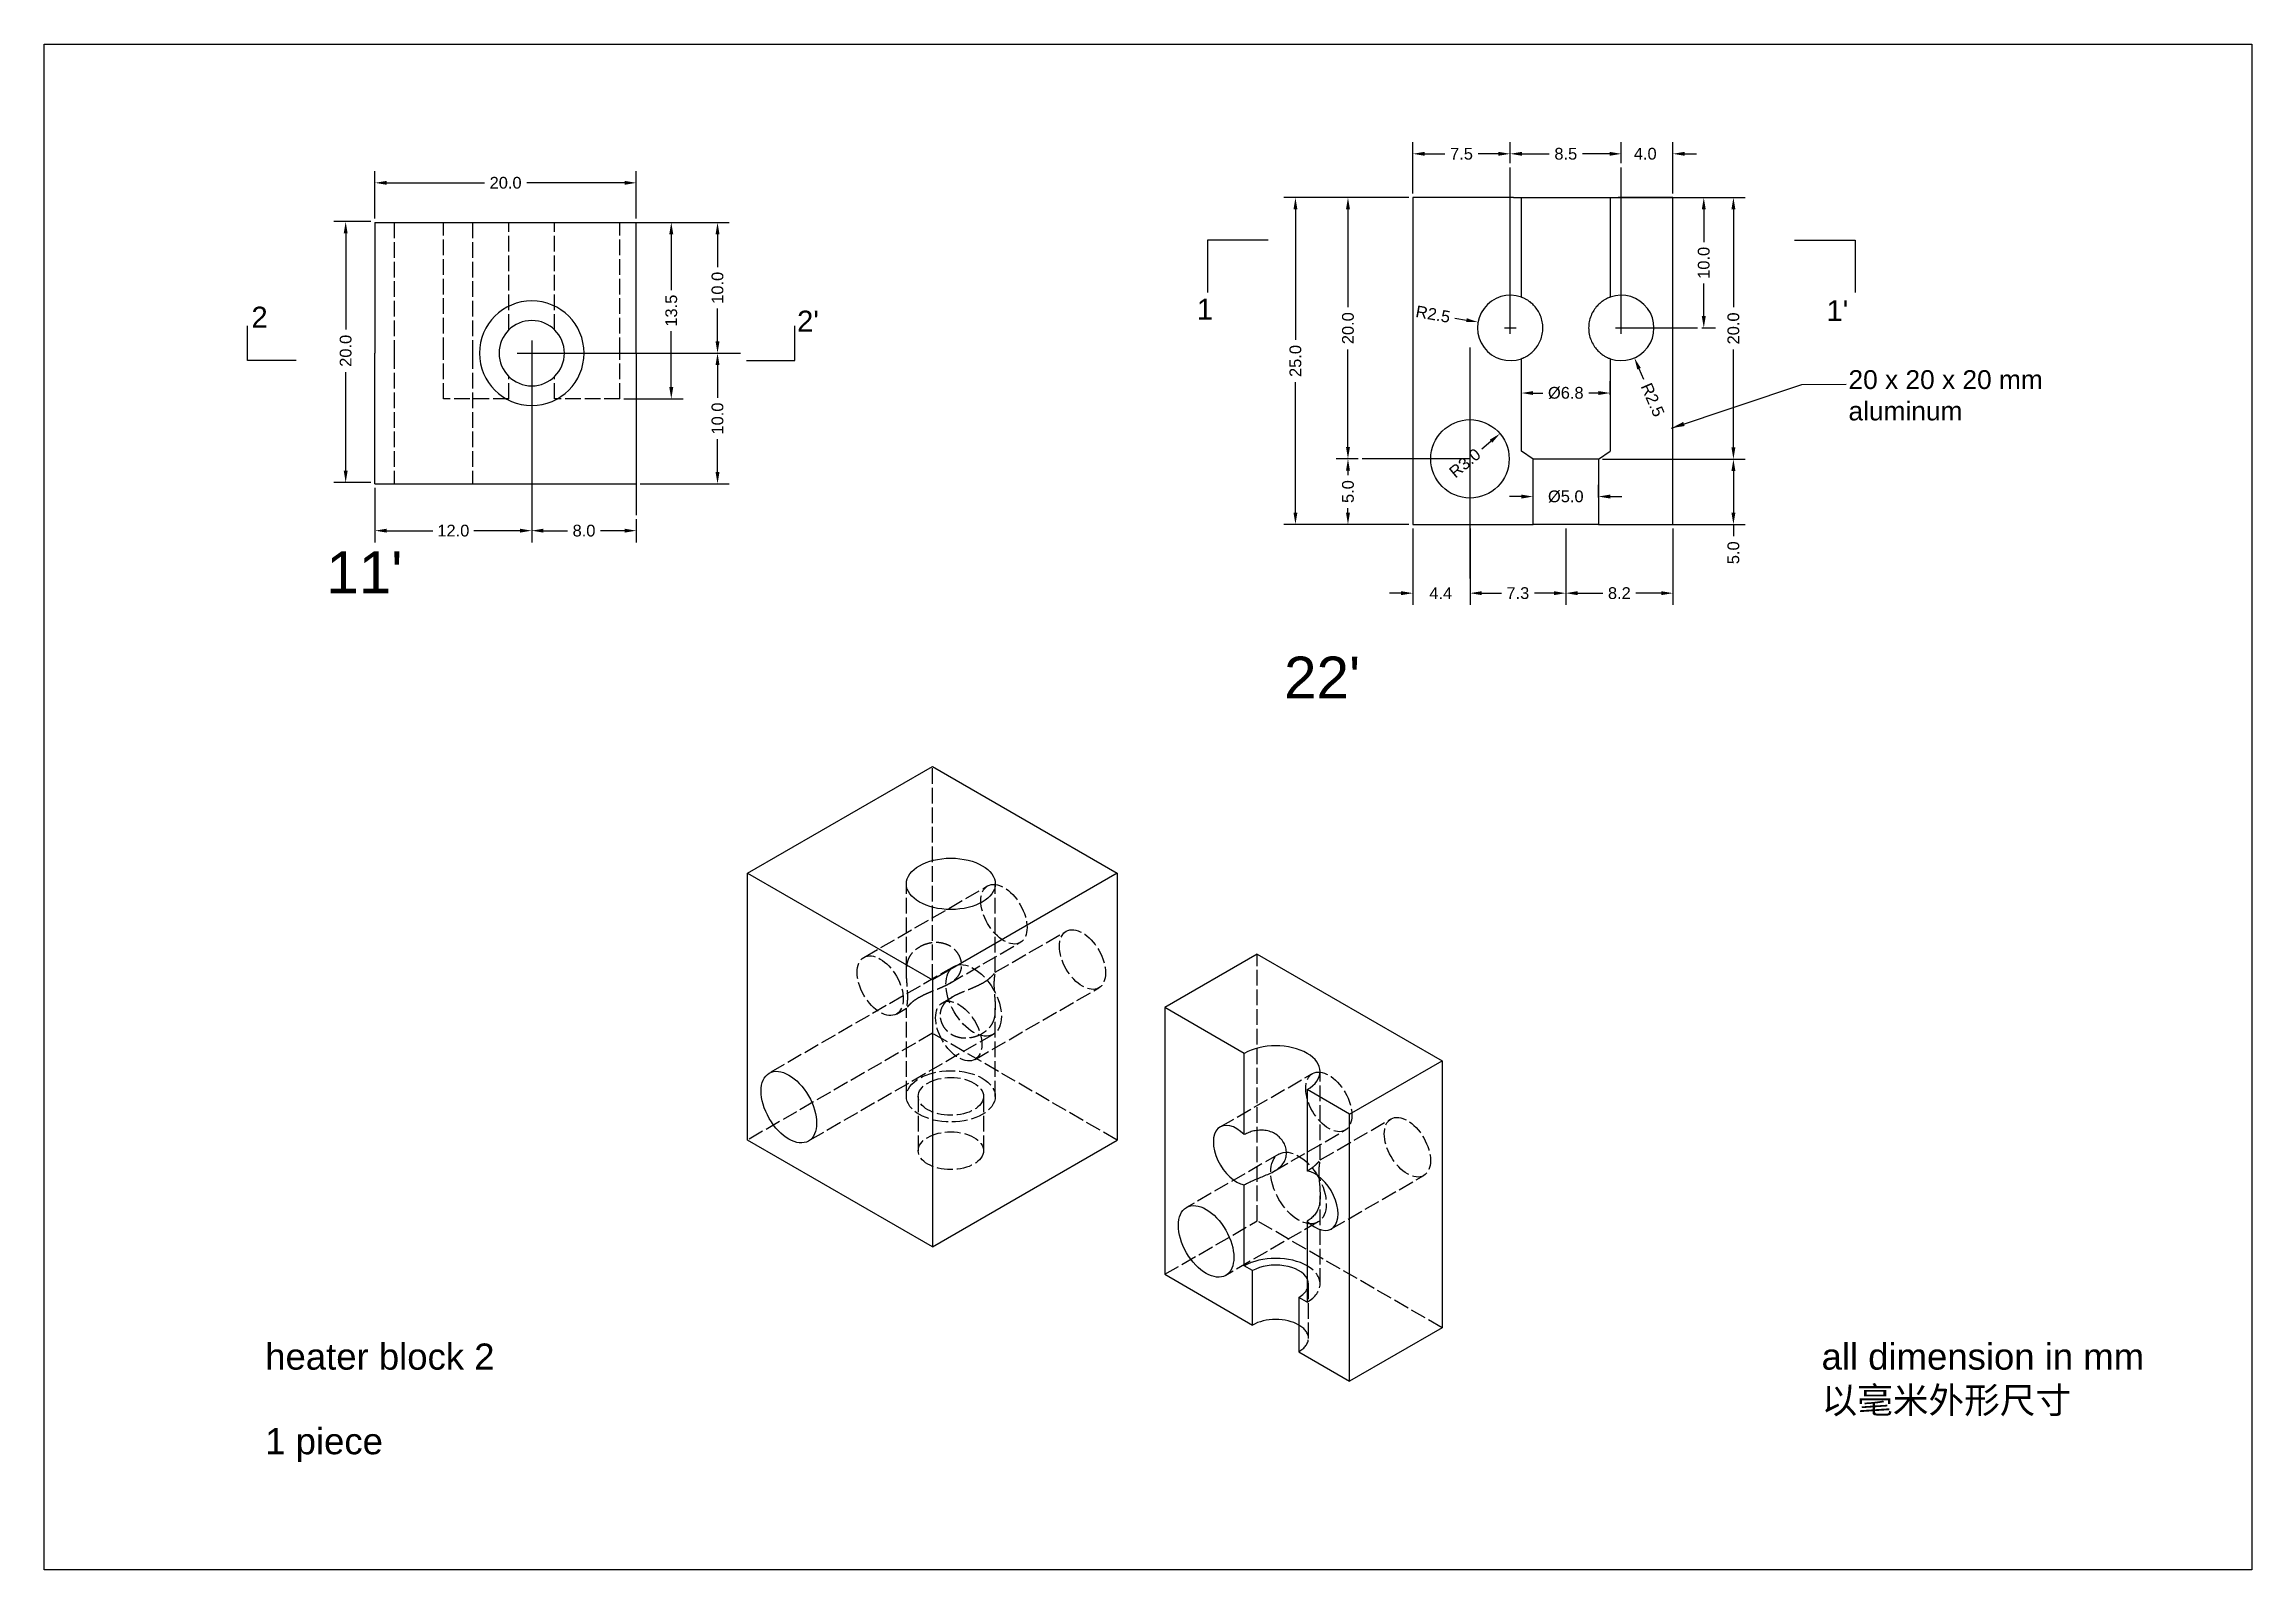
# Model space of a CAD drawing. Header units: inches. Extents: x -313 to 1965, y -639 to 520.
# Drawn here: x 1389.1 to 1558, y -63.4 to 53.3 of the extents above; entities that cross this region are included whole.
import ezdxf

# ---------------------------------------------------------------- set-up
doc = ezdxf.new("R2010")
doc.units = ezdxf.units.IN
doc.header["$MEASUREMENT"] = 0
doc.linetypes.add('ACAD_ISO02W100', pattern=[15, 12, -3])
for name, color, linetype in [('_aluminum', 253, 'Continuous'), ('_dim', 1, 'Continuous'), ('PH-9E7', 251, 'ACAD_ISO02W100'), ('PV-9E7', 254, 'Continuous')]:
    doc.layers.add(name, color=color, linetype=linetype)
doc.styles.get("Standard").update_dxf_attribs({"font": 'arial.ttf'})
doc.dimstyles.new('Copy of Standard', dxfattribs={"dimscale": 5, "dimtxt": 0.18, "dimasz": 0.18, "dimexe": 0.18, "dimexo": 0.0625, "dimgap": 0.09, "dimtad": 0, "dimdec": 1, "dimzin": 0, "dimdsep": 46, "dimtxsty": 'Standard', "dimcen": 0.09, "dimadec": 0, "dimazin": 0, "dimtfac": 1, "dimtdec": 1, "dimtofl": 0, "dimtmove": 0, "dimatfit": 3, "dimfxl": 1, "dimtolj": 1, "dimtzin": 0, "dimarcsym": 0})
doc.dimstyles.new('Copy(2) of Standard', dxfattribs={"dimscale": 2, "dimtxt": 0.18, "dimasz": 0.18, "dimexe": 0.18, "dimexo": 0.0625, "dimgap": 0.09, "dimtad": 0, "dimdec": 1, "dimzin": 0, "dimdsep": 46, "dimtxsty": 'Standard', "dimcen": 0.09, "dimadec": 0, "dimazin": 0, "dimtfac": 1, "dimtdec": 1, "dimtofl": 0, "dimtmove": 0, "dimatfit": 3, "dimfxl": 1, "dimtolj": 1, "dimtzin": 0, "dimarcsym": 0})

msp = doc.modelspace()

# ---------------------------------------------------------------- texts
at = {"layer": '_dim'}
for s, width, insert, char_height, attachment_point in [('1 ', 1.5251968, (1477.28863, 33.87831), 1.6, 1), ('2 ', 1.5251968, (1406.18129, 33.26537), 1.6, 3), ("2' ", 1.5251968, (1448.36763, 32.9615), 1.6, 3), ("1' ", 1.5251968, (1527.15156, 33.76259), 1.6, 3), ("11' ", 1.5251968, (1416.49178, 14.54615), 3.2, 3), ("22' ", 1.5251968, (1489.7927, 6.49613), 3.2, 3), ('heater block 2', 68.4613421, (1405.99172, -46.04997), 2, 1), ('all dimension in mm\\P{\\fSimSun|b0|i0|c134|p2;以毫米外形尺寸}', 68.4613421, (1525.10409, -46.04997), 2, 1), ('1 piece', 68.4613421, (1405.99172, -52.5236), 2, 1)]:
    msp.add_mtext_dynamic_manual_height_columns(s, width=width, gutter_width=1, heights=[0], dxfattribs=dict(at, insert=insert, char_height=char_height, attachment_point=attachment_point))
at = {"layer": '_dim', "insert": (1527.16731, 28.40706), "char_height": 1.44, "width": 20.3173902, "attachment_point": 1}
msp.add_mtext('\\A1;20 x 20 x 20 mm aluminum ', dxfattribs=at)

# ---------------------------------------------------------------- blocks, each defined once
blk = doc.blocks.new('*D40')
at = {"layer": '_dim', "color": 0, "lineweight": -2, "transparency": 16777216}
for p, q in [((1489.63, 21.62), (1487.96, 21.62)), ((1488.86, 20.72), (1488.86, 20.38)), ((1488.86, 17.51), (1488.86, 17.85)), ((1493.52, 16.61), (1487.96, 16.61))]:
    blk.add_line(p, q, dxfattribs=at)
at = {"layer": '_dim', "color": 0, "transparency": 16777216}
for points in [[(1488.71, 20.72), (1489.01, 20.72), (1488.86, 21.62)], [(1488.71, 17.51), (1489.01, 17.51), (1488.86, 16.61)]]:
    blk.add_solid(points, dxfattribs=at)
at = {"layer": 'Defpoints', "color": 0, "transparency": 16777216}
for p in [(1488.86, 21.62), (1489.94, 21.62), (1493.83, 16.61)]:
    blk.add_point(p, dxfattribs=at)
at = {"layer": '_dim', "color": 0, "transparency": 16777216, "insert": (1488.86, 19.12), "char_height": 0.9, "attachment_point": 5, "rotation": 90}
blk.add_mtext('\\A1;5.0', dxfattribs=at)
blk = doc.blocks.new('*D41')
at = {"layer": '_dim', "color": 0, "lineweight": -2, "transparency": 16777216}
for p, q in [((1493.52, 41.61), (1487.96, 41.61)), ((1488.86, 40.71), (1488.86, 33.24)), ((1488.86, 22.52), (1488.86, 29.99)), ((1489.63, 21.62), (1487.96, 21.62))]:
    blk.add_line(p, q, dxfattribs=at)
at = {"layer": '_dim', "color": 0, "transparency": 16777216}
for points in [[(1488.71, 40.71), (1489.01, 40.71), (1488.86, 41.61)], [(1488.71, 22.52), (1489.01, 22.52), (1488.86, 21.62)]]:
    blk.add_solid(points, dxfattribs=at)
at = {"layer": 'Defpoints', "color": 0, "transparency": 16777216}
for p in [(1488.86, 41.61), (1493.83, 41.61), (1489.94, 21.62)]:
    blk.add_point(p, dxfattribs=at)
at = {"layer": '_dim', "color": 0, "transparency": 16777216, "insert": (1488.86, 31.62), "char_height": 0.9, "attachment_point": 5, "rotation": 90}
blk.add_mtext('\\A1;20.0', dxfattribs=at)
blk = doc.blocks.new('*D42')
at = {"layer": '_dim', "color": 0, "lineweight": -2, "transparency": 16777216}
for p, q in [((1493.83, 16.29), (1493.83, 10.45)), ((1498.2, 16.29), (1498.2, 10.45)), ((1492.93, 11.35), (1492.03, 11.35)), ((1499.1, 11.35), (1500, 11.35))]:
    blk.add_line(p, q, dxfattribs=at)
at = {"layer": '_dim', "color": 0, "transparency": 16777216}
for points in [[(1492.93, 11.5), (1492.93, 11.2), (1493.83, 11.35)], [(1499.1, 11.5), (1499.1, 11.2), (1498.2, 11.35)]]:
    blk.add_solid(points, dxfattribs=at)
at = {"layer": 'Defpoints', "color": 0, "transparency": 16777216}
for p in [(1493.83, 16.61), (1498.2, 16.61), (1498.2, 11.35)]:
    blk.add_point(p, dxfattribs=at)
at = {"layer": '_dim', "color": 0, "transparency": 16777216, "insert": (1495.96, 11.35), "char_height": 0.9, "attachment_point": 5}
blk.add_mtext('\\A1;4.4', dxfattribs=at)
blk = doc.blocks.new('*D43')
at = {"layer": '_dim', "color": 0, "lineweight": -2, "transparency": 16777216}
for p, q in [((1498.2, 16.23), (1498.2, 10.45)), ((1505.53, 16.29), (1505.53, 10.45)), ((1499.1, 11.35), (1500.6, 11.35)), ((1504.63, 11.35), (1503.13, 11.35))]:
    blk.add_line(p, q, dxfattribs=at)
at = {"layer": '_dim', "color": 0, "transparency": 16777216}
for points in [[(1499.1, 11.5), (1499.1, 11.2), (1498.2, 11.35)], [(1504.63, 11.5), (1504.63, 11.2), (1505.53, 11.35)]]:
    blk.add_solid(points, dxfattribs=at)
at = {"layer": 'Defpoints', "color": 0, "transparency": 16777216}
for p in [(1498.2, 16.54), (1505.53, 16.61), (1505.53, 11.35)]:
    blk.add_point(p, dxfattribs=at)
at = {"layer": '_dim', "color": 0, "transparency": 16777216, "insert": (1501.86, 11.35), "char_height": 0.9, "attachment_point": 5}
blk.add_mtext('\\A1;7.3', dxfattribs=at)
blk = doc.blocks.new('*D44')
at = {"layer": '_dim', "color": 0, "lineweight": -2, "transparency": 16777216}
for p, q in [((1505.53, 16.23), (1505.53, 10.45)), ((1513.73, 16.29), (1513.73, 10.45)), ((1506.43, 11.35), (1508.36, 11.35)), ((1512.83, 11.35), (1510.89, 11.35))]:
    blk.add_line(p, q, dxfattribs=at)
at = {"layer": '_dim', "color": 0, "transparency": 16777216}
for points in [[(1506.43, 11.5), (1506.43, 11.2), (1505.53, 11.35)], [(1512.83, 11.5), (1512.83, 11.2), (1513.73, 11.35)]]:
    blk.add_solid(points, dxfattribs=at)
at = {"layer": 'Defpoints', "color": 0, "transparency": 16777216}
for p in [(1505.53, 16.54), (1513.73, 16.61), (1513.73, 11.35)]:
    blk.add_point(p, dxfattribs=at)
at = {"layer": '_dim', "color": 0, "transparency": 16777216, "insert": (1509.63, 11.35), "char_height": 0.9, "attachment_point": 5}
blk.add_mtext('\\A1;8.2', dxfattribs=at)
blk = doc.blocks.new('*D45')
at = {"layer": '_dim', "color": 0, "lineweight": -2, "transparency": 16777216}
for p, q in [((1508.34, 21.6), (1519.26, 21.6)), ((1518.36, 20.7), (1518.36, 17.51)), ((1508.34, 16.61), (1519.26, 16.61)), ((1518.36, 16.61), (1518.36, 15.71))]:
    blk.add_line(p, q, dxfattribs=at)
at = {"layer": '_dim', "color": 0, "transparency": 16777216}
for points in [[(1518.21, 20.7), (1518.51, 20.7), (1518.36, 21.6)], [(1518.21, 17.51), (1518.51, 17.51), (1518.36, 16.61)]]:
    blk.add_solid(points, dxfattribs=at)
at = {"layer": 'Defpoints', "color": 0, "transparency": 16777216}
for p in [(1508.03, 21.6), (1508.03, 16.61), (1518.36, 16.61)]:
    blk.add_point(p, dxfattribs=at)
at = {"layer": '_dim', "color": 0, "transparency": 16777216, "insert": (1518.36, 14.44), "char_height": 0.9, "attachment_point": 5, "rotation": 90}
blk.add_mtext('\\A1;5.0', dxfattribs=at)
blk = doc.blocks.new('*D46')
at = {"layer": '_dim', "color": 0, "lineweight": -2, "transparency": 16777216}
for p, q in [((1509.24, 41.61), (1519.26, 41.61)), ((1518.36, 40.71), (1518.36, 33.23)), ((1518.36, 22.5), (1518.36, 29.98)), ((1509.24, 21.6), (1519.26, 21.6))]:
    blk.add_line(p, q, dxfattribs=at)
at = {"layer": '_dim', "color": 0, "transparency": 16777216}
for points in [[(1518.21, 40.71), (1518.51, 40.71), (1518.36, 41.61)], [(1518.21, 22.5), (1518.51, 22.5), (1518.36, 21.6)]]:
    blk.add_solid(points, dxfattribs=at)
at = {"layer": 'Defpoints', "color": 0, "transparency": 16777216}
for p in [(1508.93, 41.61), (1518.36, 41.61), (1508.93, 21.6)]:
    blk.add_point(p, dxfattribs=at)
at = {"layer": '_dim', "color": 0, "transparency": 16777216, "insert": (1518.36, 31.6), "char_height": 0.9, "attachment_point": 5, "rotation": 90}
blk.add_mtext('\\A1;20.0', dxfattribs=at)
blk = doc.blocks.new('*D47')
at = {"layer": '_dim', "color": 0, "lineweight": -2, "transparency": 16777216}
blk.add_line((1499.11, 22.4), (1499.8, 22.98), dxfattribs=at)
at = {"layer": '_dim', "color": 0, "transparency": 16777216}
blk.add_solid([(1499.71, 23.09), (1499.9, 22.86), (1500.49, 23.55)], dxfattribs=at)
at = {"layer": 'Defpoints', "color": 0, "transparency": 16777216}
for p in [(1500.49, 23.55), (1498.2, 21.62)]:
    blk.add_point(p, dxfattribs=at)
at = {"layer": '_dim', "color": 0, "transparency": 16777216, "insert": (1497.81, 21.3), "char_height": 0.9, "attachment_point": 5, "rotation": 40.0304}
blk.add_mtext('\\A1;R3.0', dxfattribs=at)
blk = doc.blocks.new('*D35')
at = {"layer": '_dim', "color": 0, "lineweight": -2, "transparency": 16777216}
for p, q in [((1497.05, 32.39), (1497.93, 32.23)), ((1500.83, 31.64), (1501.73, 31.64)), ((1501.28, 31.19), (1501.28, 32.09))]:
    blk.add_line(p, q, dxfattribs=at)
at = {"layer": '_dim', "color": 0, "transparency": 16777216}
blk.add_solid([(1497.96, 32.38), (1497.9, 32.09), (1498.82, 32.08)], dxfattribs=at)
at = {"layer": 'Defpoints', "color": 0, "transparency": 16777216}
for p in [(1498.82, 32.08), (1501.28, 31.64)]:
    blk.add_point(p, dxfattribs=at)
at = {"layer": '_dim', "color": 0, "transparency": 16777216, "insert": (1495.37, 32.69), "char_height": 0.9, "attachment_point": 5, "rotation": 349.9167}
blk.add_mtext('\\A1;R2.5', dxfattribs=at)
blk = doc.blocks.new('*D36')
at = {"layer": '_dim', "color": 0, "lineweight": -2, "transparency": 16777216}
for p, q in [((1509.33, 31.64), (1510.23, 31.64)), ((1509.78, 31.19), (1509.78, 32.09)), ((1511.5, 27.7), (1511.14, 28.52))]:
    blk.add_line(p, q, dxfattribs=at)
at = {"layer": '_dim', "color": 0, "transparency": 16777216}
blk.add_solid([(1511.27, 28.58), (1511, 28.46), (1510.78, 29.35)], dxfattribs=at)
at = {"layer": 'Defpoints', "color": 0, "transparency": 16777216}
for p in [(1509.78, 31.64), (1510.78, 29.35)]:
    blk.add_point(p, dxfattribs=at)
at = {"layer": '_dim', "color": 0, "transparency": 16777216, "insert": (1512.18, 26.14), "char_height": 0.9, "attachment_point": 5, "rotation": 293.5533}
blk.add_mtext('\\A1;R2.5', dxfattribs=at)
blk = doc.blocks.new('*D37')
at = {"layer": '_dim', "color": 0, "lineweight": -2, "transparency": 16777216}
for p, q in [((1514.04, 41.61), (1516.99, 41.61)), ((1516.09, 40.71), (1516.09, 38.2)), ((1516.09, 32.54), (1516.09, 35.05)), ((1515.94, 31.64), (1516.99, 31.64))]:
    blk.add_line(p, q, dxfattribs=at)
at = {"layer": '_dim', "color": 0, "transparency": 16777216}
for points in [[(1515.94, 40.71), (1516.24, 40.71), (1516.09, 41.61)], [(1515.94, 32.54), (1516.24, 32.54), (1516.09, 31.64)]]:
    blk.add_solid(points, dxfattribs=at)
at = {"layer": 'Defpoints', "color": 0, "transparency": 16777216}
for p in [(1513.73, 41.61), (1516.09, 41.61), (1515.62, 31.64)]:
    blk.add_point(p, dxfattribs=at)
at = {"layer": '_dim', "color": 0, "transparency": 16777216, "insert": (1516.09, 36.62), "char_height": 0.9, "attachment_point": 5, "rotation": 90}
blk.add_mtext('\\A1;10.0', dxfattribs=at)
blk = doc.blocks.new('*D38')
at = {"layer": '_dim', "color": 0, "lineweight": -2, "transparency": 16777216}
for p, q in [((1509.78, 44.24), (1509.78, 45.86)), ((1513.73, 41.92), (1513.73, 45.86)), ((1508.88, 44.96), (1507.98, 44.96)), ((1514.63, 44.96), (1515.53, 44.96))]:
    blk.add_line(p, q, dxfattribs=at)
at = {"layer": '_dim', "color": 0, "transparency": 16777216}
for points in [[(1508.88, 45.11), (1508.88, 44.81), (1509.78, 44.96)], [(1514.63, 45.11), (1514.63, 44.81), (1513.73, 44.96)]]:
    blk.add_solid(points, dxfattribs=at)
at = {"layer": 'Defpoints', "color": 0, "transparency": 16777216}
for p in [(1509.78, 44.96), (1509.78, 43.92), (1513.73, 41.61)]:
    blk.add_point(p, dxfattribs=at)
at = {"layer": '_dim', "color": 0, "transparency": 16777216, "insert": (1511.61, 44.96), "char_height": 0.9, "attachment_point": 5}
blk.add_mtext('\\A1;4.0', dxfattribs=at)
blk = doc.blocks.new('*D39')
at = {"layer": '_dim', "color": 0, "lineweight": -2, "transparency": 16777216}
for p, q in [((1501.28, 44.24), (1501.28, 45.86)), ((1509.78, 44.24), (1509.78, 45.86)), ((1502.18, 44.96), (1504.26, 44.96)), ((1508.88, 44.96), (1506.8, 44.96))]:
    blk.add_line(p, q, dxfattribs=at)
at = {"layer": '_dim', "color": 0, "transparency": 16777216}
for points in [[(1502.18, 45.11), (1502.18, 44.81), (1501.28, 44.96)], [(1508.88, 45.11), (1508.88, 44.81), (1509.78, 44.96)]]:
    blk.add_solid(points, dxfattribs=at)
at = {"layer": 'Defpoints', "color": 0, "transparency": 16777216}
for p in [(1501.28, 44.96), (1501.28, 43.92), (1509.78, 43.92)]:
    blk.add_point(p, dxfattribs=at)
at = {"layer": '_dim', "color": 0, "transparency": 16777216, "insert": (1505.53, 44.96), "char_height": 0.9, "attachment_point": 5}
blk.add_mtext('\\A1;8.5', dxfattribs=at)
blk = doc.blocks.new('*D33')
at = {"layer": '_dim', "color": 0, "lineweight": -2, "transparency": 16777216}
for p, q in [((1493.83, 41.92), (1493.83, 45.86)), ((1501.28, 44.3), (1501.28, 45.86)), ((1494.73, 44.96), (1496.28, 44.96)), ((1500.38, 44.96), (1498.82, 44.96))]:
    blk.add_line(p, q, dxfattribs=at)
at = {"layer": '_dim', "color": 0, "transparency": 16777216}
for points in [[(1494.73, 45.11), (1494.73, 44.81), (1493.83, 44.96)], [(1500.38, 45.11), (1500.38, 44.81), (1501.28, 44.96)]]:
    blk.add_solid(points, dxfattribs=at)
at = {"layer": 'Defpoints', "color": 0, "transparency": 16777216}
for p in [(1501.28, 44.96), (1501.28, 43.99), (1493.83, 41.61)]:
    blk.add_point(p, dxfattribs=at)
at = {"layer": '_dim', "color": 0, "transparency": 16777216, "insert": (1497.55, 44.96), "char_height": 0.9, "attachment_point": 5}
blk.add_mtext('\\A1;7.5', dxfattribs=at)
blk = doc.blocks.new('*D53')
at = {"layer": '_dim', "color": 0, "lineweight": -2, "transparency": 16777216}
for p, q in [((1493.2, 41.61), (1483.94, 41.61)), ((1484.84, 40.71), (1484.84, 30.73)), ((1484.84, 17.51), (1484.84, 27.48)), ((1493.52, 16.61), (1483.94, 16.61))]:
    blk.add_line(p, q, dxfattribs=at)
at = {"layer": '_dim', "color": 0, "transparency": 16777216}
for points in [[(1484.69, 40.71), (1484.99, 40.71), (1484.84, 41.61)], [(1484.69, 17.51), (1484.99, 17.51), (1484.84, 16.61)]]:
    blk.add_solid(points, dxfattribs=at)
at = {"layer": 'Defpoints', "color": 0, "transparency": 16777216}
for p in [(1493.52, 41.61), (1484.84, 16.61), (1493.83, 16.61)]:
    blk.add_point(p, dxfattribs=at)
at = {"layer": '_dim', "color": 0, "transparency": 16777216, "insert": (1484.84, 29.11), "char_height": 0.9, "attachment_point": 5, "rotation": 90}
blk.add_mtext('\\A1;25.0', dxfattribs=at)
blk = doc.blocks.new('*D54')
at = {"layer": '_dim', "color": 0, "lineweight": -2, "transparency": 16777216}
for p, q in [((1414.39, 40.02), (1414.39, 43.64)), ((1415.29, 42.74), (1422.77, 42.74)), ((1433.49, 42.74), (1426.02, 42.74)), ((1434.39, 40.02), (1434.39, 43.64))]:
    blk.add_line(p, q, dxfattribs=at)
at = {"layer": '_dim', "color": 0, "transparency": 16777216}
for points in [[(1415.29, 42.89), (1415.29, 42.59), (1414.39, 42.74)], [(1433.49, 42.89), (1433.49, 42.59), (1434.39, 42.74)]]:
    blk.add_solid(points, dxfattribs=at)
at = {"layer": 'Defpoints', "color": 0, "transparency": 16777216}
for p in [(1434.39, 42.74), (1414.39, 39.71), (1434.39, 39.71)]:
    blk.add_point(p, dxfattribs=at)
at = {"layer": '_dim', "color": 0, "transparency": 16777216, "insert": (1424.39, 42.74), "char_height": 0.9, "attachment_point": 5}
blk.add_mtext('\\A1;20.0', dxfattribs=at)
blk = doc.blocks.new('*D34')
at = {"layer": '_dim', "color": 0, "lineweight": -2, "transparency": 16777216}
for p, q in [((1414.08, 39.77), (1411.25, 39.77)), ((1412.15, 38.87), (1412.15, 31.51)), ((1412.15, 20.71), (1412.15, 28.26)), ((1414.07, 19.81), (1411.25, 19.81))]:
    blk.add_line(p, q, dxfattribs=at)
at = {"layer": '_dim', "color": 0, "transparency": 16777216}
for points in [[(1412, 38.87), (1412.3, 38.87), (1412.15, 39.77)], [(1412, 20.71), (1412.3, 20.71), (1412.15, 19.81)]]:
    blk.add_solid(points, dxfattribs=at)
at = {"layer": 'Defpoints', "color": 0, "transparency": 16777216}
for p in [(1414.39, 39.77), (1412.15, 19.81), (1414.38, 19.81)]:
    blk.add_point(p, dxfattribs=at)
at = {"layer": '_dim', "color": 0, "transparency": 16777216, "insert": (1412.15, 29.89), "char_height": 0.9, "attachment_point": 5, "rotation": 90}
blk.add_mtext('\\A1;20.0', dxfattribs=at)
blk = doc.blocks.new('*D48')
at = {"layer": '_dim', "color": 0, "lineweight": -2, "transparency": 16777216}
for p, q in [((1426.39, 17), (1426.39, 15.23)), ((1434.39, 17), (1434.39, 15.23)), ((1427.29, 16.13), (1429.12, 16.13)), ((1433.49, 16.13), (1431.66, 16.13))]:
    blk.add_line(p, q, dxfattribs=at)
at = {"layer": '_dim', "color": 0, "transparency": 16777216}
for points in [[(1427.29, 16.28), (1427.29, 15.98), (1426.39, 16.13)], [(1433.49, 16.28), (1433.49, 15.98), (1434.39, 16.13)]]:
    blk.add_solid(points, dxfattribs=at)
at = {"layer": 'Defpoints', "color": 0, "transparency": 16777216}
for p in [(1426.39, 17.31), (1434.39, 17.31), (1426.39, 16.13)]:
    blk.add_point(p, dxfattribs=at)
at = {"layer": '_dim', "color": 0, "transparency": 16777216, "insert": (1430.39, 16.13), "char_height": 0.9, "attachment_point": 5}
blk.add_mtext('\\A1;8.0', dxfattribs=at)
blk = doc.blocks.new('*D49')
at = {"layer": '_dim', "color": 0, "lineweight": -2, "transparency": 16777216}
for p, q in [((1434.7, 29.71), (1441.51, 29.71)), ((1440.61, 28.81), (1440.61, 26.28)), ((1440.61, 20.61), (1440.61, 23.13)), ((1434.7, 19.71), (1441.51, 19.71))]:
    blk.add_line(p, q, dxfattribs=at)
at = {"layer": '_dim', "color": 0, "transparency": 16777216}
for points in [[(1440.46, 28.81), (1440.76, 28.81), (1440.61, 29.71)], [(1440.46, 20.61), (1440.76, 20.61), (1440.61, 19.71)]]:
    blk.add_solid(points, dxfattribs=at)
at = {"layer": 'Defpoints', "color": 0, "transparency": 16777216}
for p in [(1434.39, 29.71), (1440.61, 29.71), (1434.39, 19.71)]:
    blk.add_point(p, dxfattribs=at)
at = {"layer": '_dim', "color": 0, "transparency": 16777216, "insert": (1440.61, 24.71), "char_height": 0.9, "attachment_point": 5, "rotation": 90}
blk.add_mtext('\\A1;10.0', dxfattribs=at)
blk = doc.blocks.new('*D32')
at = {"layer": '_dim', "color": 0, "lineweight": -2, "transparency": 16777216}
for p, q in [((1434.7, 39.71), (1441.51, 39.71)), ((1440.61, 38.81), (1440.61, 36.28)), ((1440.61, 30.61), (1440.61, 33.13)), ((1434.77, 29.71), (1441.51, 29.71))]:
    blk.add_line(p, q, dxfattribs=at)
at = {"layer": '_dim', "color": 0, "transparency": 16777216}
for points in [[(1440.46, 38.81), (1440.76, 38.81), (1440.61, 39.71)], [(1440.46, 30.61), (1440.76, 30.61), (1440.61, 29.71)]]:
    blk.add_solid(points, dxfattribs=at)
at = {"layer": 'Defpoints', "color": 0, "transparency": 16777216}
for p in [(1434.39, 39.71), (1440.61, 39.71), (1434.45, 29.71)]:
    blk.add_point(p, dxfattribs=at)
at = {"layer": '_dim', "color": 0, "transparency": 16777216, "insert": (1440.61, 34.71), "char_height": 0.9, "attachment_point": 5, "rotation": 90}
blk.add_mtext('\\A1;10.0', dxfattribs=at)
blk = doc.blocks.new('*D50')
at = {"layer": '_dim', "color": 0, "lineweight": -2, "transparency": 16777216}
for p, q in [((1414.39, 19.4), (1414.39, 15.23)), ((1426.39, 19.4), (1426.39, 15.23)), ((1415.29, 16.13), (1418.82, 16.13)), ((1425.49, 16.13), (1421.97, 16.13))]:
    blk.add_line(p, q, dxfattribs=at)
at = {"layer": '_dim', "color": 0, "transparency": 16777216}
for points in [[(1415.29, 16.28), (1415.29, 15.98), (1414.39, 16.13)], [(1425.49, 16.28), (1425.49, 15.98), (1426.39, 16.13)]]:
    blk.add_solid(points, dxfattribs=at)
at = {"layer": 'Defpoints', "color": 0, "transparency": 16777216}
for p in [(1414.39, 19.71), (1426.39, 19.71), (1414.39, 16.13)]:
    blk.add_point(p, dxfattribs=at)
at = {"layer": '_dim', "color": 0, "transparency": 16777216, "insert": (1420.39, 16.13), "char_height": 0.9, "attachment_point": 5}
blk.add_mtext('\\A1;12.0', dxfattribs=at)
blk = doc.blocks.new('*D51')
at = {"layer": '_dim', "color": 0, "lineweight": -2, "transparency": 16777216}
for p, q in [((1502.13, 26.71), (1502.13, 27.56)), ((1508.93, 26.53), (1508.93, 27.56)), ((1503.03, 26.66), (1503.77, 26.66)), ((1508.03, 26.66), (1507.29, 26.66))]:
    blk.add_line(p, q, dxfattribs=at)
at = {"layer": '_dim', "color": 0, "transparency": 16777216}
for points in [[(1503.03, 26.81), (1503.03, 26.51), (1502.13, 26.66)], [(1508.03, 26.81), (1508.03, 26.51), (1508.93, 26.66)]]:
    blk.add_solid(points, dxfattribs=at)
at = {"layer": 'Defpoints', "color": 0, "transparency": 16777216}
for p in [(1502.13, 26.4), (1508.93, 26.66), (1508.93, 26.22)]:
    blk.add_point(p, dxfattribs=at)
at = {"layer": '_dim', "color": 0, "transparency": 16777216, "insert": (1505.53, 26.66), "char_height": 0.9, "attachment_point": 5}
blk.add_mtext('\\A1;%%C6.8', dxfattribs=at)
blk = doc.blocks.new('*D52')
at = {"layer": '_dim', "color": 0, "lineweight": -2, "transparency": 16777216}
for p, q in [((1502.13, 18.74), (1501.23, 18.74)), ((1503.03, 18.58), (1503.03, 19.64)), ((1508.03, 18.68), (1508.03, 19.64)), ((1508.93, 18.74), (1509.83, 18.74))]:
    blk.add_line(p, q, dxfattribs=at)
at = {"layer": '_dim', "color": 0, "transparency": 16777216}
for points in [[(1502.13, 18.89), (1502.13, 18.59), (1503.03, 18.74)], [(1508.93, 18.89), (1508.93, 18.59), (1508.03, 18.74)]]:
    blk.add_solid(points, dxfattribs=at)
at = {"layer": 'Defpoints', "color": 0, "transparency": 16777216}
for p in [(1508.03, 18.74), (1503.03, 18.27), (1508.03, 18.37)]:
    blk.add_point(p, dxfattribs=at)
at = {"layer": '_dim', "color": 0, "transparency": 16777216, "insert": (1505.53, 18.74), "char_height": 0.9, "attachment_point": 5}
blk.add_mtext('\\A1;%%C5.0', dxfattribs=at)
blk = doc.blocks.new('*D55')
at = {"layer": '_dim', "color": 0, "lineweight": -2, "transparency": 16777216}
for p, q in [((1433.45, 39.71), (1437.97, 39.71)), ((1437.07, 38.81), (1437.07, 34.54)), ((1437.07, 27.11), (1437.07, 31.38)), ((1433.45, 26.21), (1437.97, 26.21))]:
    blk.add_line(p, q, dxfattribs=at)
at = {"layer": '_dim', "color": 0, "transparency": 16777216}
for points in [[(1436.92, 38.81), (1437.22, 38.81), (1437.07, 39.71)], [(1436.92, 27.11), (1437.22, 27.11), (1437.07, 26.21)]]:
    blk.add_solid(points, dxfattribs=at)
at = {"layer": 'Defpoints', "color": 0, "transparency": 16777216}
for p in [(1433.14, 39.71), (1437.07, 39.71), (1433.14, 26.21)]:
    blk.add_point(p, dxfattribs=at)
at = {"layer": '_dim', "color": 0, "transparency": 16777216, "insert": (1437.07, 32.96), "char_height": 0.9, "attachment_point": 5, "rotation": 90}
blk.add_mtext('\\A1;13.5', dxfattribs=at)

# ---------------------------------------------------------------- dimensions: what is measured, and where the dimension line sits
at = {"layer": '_dim'}
for base, p1, p2, picture, middle in [((1501.2786411823, 44.9646252536), (1493.8286411823, 41.6071901455), (1501.2786411823, 43.98508632), '*D33', (1497.5536411823, 44.9646252536)), ((1501.27864, 44.96463), (1509.77864, 43.92259), (1501.27864, 43.92259), '*D39', (1505.52864, 44.96463)), ((1434.39138, 42.74375), (1414.39138, 39.70817), (1434.39138, 39.70817), '*D54', (1424.39138, 42.74375)), ((1414.39138, 16.13125), (1426.39138, 19.70817), (1414.39138, 19.70817), '*D50', (1420.39138, 16.13125)), ((1426.39138, 16.13125), (1434.39138, 17.31135), (1426.39138, 17.31135), '*D48', (1430.39138, 16.13125)), ((1505.52864, 11.3543), (1498.19615, 16.54469), (1505.52864, 16.60719), '*D43', (1501.8624, 11.3543)), ((1513.72864, 11.3543), (1505.52864, 16.54469), (1513.72864, 16.60719), '*D44', (1509.62864, 11.3543))]:
    dim = msp.add_linear_dim(base=base, p1=p1, p2=p2, dimstyle='Copy of Standard', dxfattribs=at)
    dim.commit()
    dim.dimension.update_dxf_attribs({"geometry": picture, "text_midpoint": middle})
for base, p1, p2, picture, middle in [((1509.7786411823, 44.9646252536), (1513.7286411823, 41.6071901455), (1509.7786411823, 43.92258632), '*D38', (1511.6121234244, 44.9646252536)), ((1498.19615, 11.3543), (1493.82864, 16.60719), (1498.19615, 16.60719), '*D42', (1495.96, 11.3543))]:
    dim = msp.add_linear_dim(base=base, p1=p1, p2=p2, dimstyle='Copy of Standard', dxfattribs=at)
    dim.commit()
    dim.dimension.update_dxf_attribs({"geometry": picture, "text_midpoint": middle, "dimtype": 160})
for base, p1, p2, picture, middle in [((1484.8376, 16.60719), (1493.51614, 41.60719), (1493.82864, 16.60719), '*D53', (1484.8376, 29.10719)), ((1488.85731, 41.60719), (1489.9414, 21.62432), (1493.82864, 41.60719), '*D41', (1488.85731, 31.61576)), ((1518.35726, 41.60719), (1508.92864, 21.59814), (1508.92864, 41.60719), '*D46', (1518.35726, 31.60266)), ((1516.09321, 41.60719), (1515.62293, 31.63913), (1513.72864, 41.60719), '*D37', (1516.09321, 36.62316)), ((1437.0659, 39.70817), (1433.14138, 26.2117), (1433.14138, 39.70817), '*D55', (1437.0659, 32.95993)), ((1440.6086, 39.70817), (1434.45388, 29.70817), (1434.39138, 39.70817), '*D32', (1440.6086, 34.70817)), ((1440.6086, 29.70817), (1434.39138, 19.70817), (1434.39138, 29.70817), '*D49', (1440.6086, 24.70817)), ((1518.35726, 16.60719), (1508.02864, 21.59814), (1508.02864, 16.60719), '*D45', (1518.35726, 14.43945))]:
    dim = msp.add_linear_dim(base=base, p1=p1, p2=p2, angle=90, dimstyle='Copy of Standard', dxfattribs=at)
    dim.commit()
    dim.dimension.update_dxf_attribs({"geometry": picture, "text_midpoint": middle})
for base, p1, p2, picture, middle in [((1412.15113, 19.80817), (1414.39138, 39.77067), (1414.37972, 19.80817), '*D34', (1412.15113, 29.88942)), ((1488.85731, 21.62432), (1493.82864, 16.60719), (1489.9414, 21.62432), '*D40', (1488.85731, 19.11576))]:
    dim = msp.add_linear_dim(base=base, p1=p1, p2=p2, angle=90, dimstyle='Copy of Standard', dxfattribs=at)
    dim.commit()
    dim.dimension.update_dxf_attribs({"geometry": picture, "text_midpoint": middle, "dimtype": 160})
for center, mpoint, picture, middle in [((1501.27864, 31.63913), (1498.81726, 32.07683), '*D35', (1495.36806, 32.69019)), ((1509.77864, 31.63913), (1510.77765, 29.34741), '*D36', (1512.17757, 26.13597))]:
    dim = msp.add_radius_dim(center=center, mpoint=mpoint, dimstyle='Copy of Standard', dxfattribs=at)
    dim.commit()
    dim.dimension.update_dxf_attribs({"geometry": picture, "text_midpoint": middle})
for base, p1, p2, picture, middle in [((1508.92864, 26.65605), (1502.12864, 26.39914), (1508.92864, 26.21682), '*D51', (1505.52864, 26.65605)), ((1508.02864, 18.7363), (1503.02864, 18.26978), (1508.02864, 18.3712), '*D52', (1505.52864, 18.7363))]:
    dim = msp.add_linear_dim(base=base, p1=p1, p2=p2, text='%%C<>', dimstyle='Copy of Standard', dxfattribs=at)
    dim.commit()
    dim.dimension.update_dxf_attribs({"geometry": picture, "text_midpoint": middle})
dim = msp.add_radius_dim(center=(1498.19615, 21.62432), mpoint=(1500.49326, 23.5539), dimstyle='Copy of Standard', dxfattribs=at)
dim.commit()
dim.dimension.update_dxf_attribs({"geometry": '*D47', "text_midpoint": (1497.81452, 21.30376), "dimtype": 164})

# ---------------------------------------------------------------- linework, layer by layer
at = {"layer": '_aluminum', "extrusion": (-2.22045e-16, 1, -1.83697e-16)}
for p, q in [((1493.82864, 41.60719), (1493.82864, 16.60719)), ((1501.52864, 41.60719), (1493.82864, 41.60719)), ((1501.52864, 41.60719), (1509.52864, 41.60719)), ((1502.12864, 33.99019), (1502.12864, 41.60719)), ((1508.92864, 41.60719), (1508.92864, 33.99019)), ((1513.72864, 41.60719), (1509.52864, 41.60719)), ((1513.72864, 16.60719), (1513.72864, 41.60719)), ((1502.12864, 22.22474), (1502.12864, 29.28807)), ((1508.92864, 29.28807), (1508.92864, 22.22474)), ((1508.02864, 21.59814), (1503.02864, 21.59814)), ((1503.02864, 16.60719), (1503.02864, 21.59814)), ((1508.02864, 21.59814), (1508.02864, 16.60719)), ((1493.82864, 16.60719), (1503.02864, 16.60719)), ((1508.02864, 16.60719), (1503.02864, 16.60719)), ((1508.02864, 16.60719), (1513.72864, 16.60719))]:
    msp.add_line(p, q, dxfattribs=at)
at = {"layer": '_aluminum'}
for points in [[(1503.02864, 21.59814), (1502.12864, 22.22474)], [(1508.02864, 21.59814), (1508.92864, 22.22474)]]:
    msp.add_lwpolyline(points, dxfattribs=at)
msp.add_circle((1498.19615, 21.62432), 3, dxfattribs=at)
for centre, start, end in [((1501.27864, 31.63913), 70.1231259, 289.8768741), ((1509.77864, 31.63913), 250.1231259, 109.8768741)]:
    msp.add_arc(centre, 2.5, start, end, dxfattribs=at)
for points, knots in [([(1502.12864, 29.28807), (1502.12864, 29.28807), (1502.1384, 29.29151), (1502.18019, 29.30724), (1502.21222, 29.31953), (1502.2972, 29.35557), (1502.3502, 29.37939), (1502.47191, 29.44123), (1502.5406, 29.47933), (1502.68615, 29.57117), (1502.77315, 29.63161), (1502.95414, 29.77999), (1503.04775, 29.8683), (1503.21875, 30.05709), (1503.30602, 30.16884), (1503.46572, 30.419), (1503.53805, 30.55742), (1503.65644, 30.851), (1503.70263, 31.00652), (1503.76373, 31.32254), (1503.77864, 31.48304), (1503.77864, 31.79522), (1503.76373, 31.95572), (1503.70263, 32.27174), (1503.65644, 32.42726), (1503.53805, 32.72085), (1503.46572, 32.85926), (1503.30602, 33.10943), (1503.21875, 33.22117), (1503.04775, 33.40996), (1502.95414, 33.49827), (1502.77315, 33.64665), (1502.68615, 33.70709), (1502.5406, 33.79893), (1502.47191, 33.83703), (1502.3502, 33.89887), (1502.2972, 33.92269), (1502.21222, 33.95874), (1502.18019, 33.97102), (1502.1384, 33.98675), (1502.12864, 33.99019), (1502.12864, 33.99019)], [4.542902229, 4.542902229, 4.542902229, 4.542902229, 4.985156553, 4.985156553, 5.427410877, 5.427410877, 5.869665202, 5.869665202, 6.311919526, 6.311919526, 6.762333133, 6.762333133, 7.21274674, 7.21274674, 7.68101117, 7.68101117, 8.149275599, 8.149275599, 8.617540029, 8.617540029, 9.085804458, 9.085804458, 9.554068887, 9.554068887, 10.022333317, 10.022333317, 10.490597746, 10.490597746, 10.958862176, 10.958862176, 11.409275783, 11.409275783, 11.85968939, 11.85968939, 12.301943714, 12.301943714, 12.744198038, 12.744198038, 13.186452363, 13.186452363, 13.628706687, 13.628706687, 13.628706687, 13.628706687]), ([(1508.92864, 33.99019), (1508.92864, 33.99019), (1508.91888, 33.98675), (1508.8771, 33.97102), (1508.84507, 33.95874), (1508.76008, 33.92269), (1508.70708, 33.89887), (1508.58538, 33.83703), (1508.51669, 33.79893), (1508.37113, 33.70709), (1508.28413, 33.64665), (1508.10315, 33.49827), (1508.00953, 33.40996), (1507.83854, 33.22117), (1507.75126, 33.10943), (1507.59156, 32.85926), (1507.51923, 32.72085), (1507.40085, 32.42726), (1507.35466, 32.27174), (1507.29355, 31.95572), (1507.27864, 31.79522), (1507.27864, 31.63913), (1507.27864, 31.48304), (1507.29355, 31.32254), (1507.35466, 31.00652), (1507.40085, 30.851), (1507.51923, 30.55742), (1507.59156, 30.419), (1507.75126, 30.16884), (1507.83854, 30.05709), (1508.00953, 29.8683), (1508.10315, 29.77999), (1508.28413, 29.63161), (1508.37113, 29.57117), (1508.51669, 29.47933), (1508.58538, 29.44123), (1508.70708, 29.37939), (1508.76008, 29.35557), (1508.84507, 29.31953), (1508.8771, 29.30724), (1508.91888, 29.29151), (1508.92864, 29.28807), (1508.92864, 29.28807)], [-4.542902229, -4.542902229, -4.542902229, -4.542902229, -4.100647905, -4.100647905, -3.65839358, -3.65839358, -3.216139256, -3.216139256, -2.773884932, -2.773884932, -2.323471325, -2.323471325, -1.873057718, -1.873057718, -1.404793288, -1.404793288, -0.936528859, -0.936528859, -0.468264429, -0.468264429, 0, 0, 0, 0.468264429, 0.468264429, 0.936528859, 0.936528859, 1.404793288, 1.404793288, 1.873057718, 1.873057718, 2.323471325, 2.323471325, 2.773884932, 2.773884932, 3.216139256, 3.216139256, 3.65839358, 3.65839358, 4.100647905, 4.100647905, 4.542902229, 4.542902229, 4.542902229, 4.542902229])]:
    msp.add_open_spline(points, degree=3, knots=knots, dxfattribs=at)
at = {"layer": '_dim'}
msp.add_lwpolyline([(1389.07304, 53.34692), (1558.03693, 53.34692), (1558.03693, -63.36279), (1389.07304, -63.36279)], close=True, dxfattribs=at)
for points in [[(1501.27864, 31.63913), (1501.27864, 43.92259)], [(1509.77864, 31.63913), (1509.77864, 43.92259)], [(1482.76004, 38.36119), (1478.11903, 38.36119), (1478.11903, 34.35022)], [(1523.03985, 38.36119), (1527.68085, 38.36119), (1527.68085, 34.35022)], [(1408.35279, 29.15362), (1404.63359, 29.15362), (1404.63359, 31.80025)], [(1426.39138, 30.69075), (1426.39138, 17.31135)], [(1442.81518, 29.15362), (1446.53438, 29.15362), (1446.53438, 31.80025)], [(1509.77864, 31.63913), (1515.62293, 31.63913)], [(1425.26422, 29.70817), (1442.37347, 29.70817)], [(1498.19615, 30.14112), (1498.19615, 12.4745)], [(1498.19615, 21.62432), (1489.9414, 21.62432)], [(1434.39138, 19.70817), (1434.39138, 17.31135)]]:
    msp.add_lwpolyline(points, dxfattribs=at)
at = {"layer": 'PH-9E7', "ltscale": 0.1}
for p, q in [((1415.85889, 39.70817), (1415.85889, 29.70817)), ((1419.64138, 29.70817), (1419.64138, 39.70817)), ((1421.85889, 39.70817), (1421.85889, 29.70817)), ((1424.64138, 31.49352), (1424.64138, 39.70817)), ((1428.14138, 31.49352), (1428.14138, 39.70817)), ((1433.14138, 29.70817), (1433.14138, 39.70817)), ((1415.85889, 29.70817), (1415.85889, 19.70817)), ((1419.64138, 26.2117), (1419.64138, 29.70817)), ((1421.85889, 29.70817), (1421.85889, 19.70817)), ((1433.14138, 26.2117), (1433.14138, 29.70817)), ((1424.64138, 26.2117), (1424.64138, 27.92281)), ((1428.14138, 26.2117), (1428.14138, 27.92281)), ((1424.64138, 26.2117), (1419.64138, 26.2117)), ((1433.14138, 26.2117), (1428.14138, 26.2117))]:
    msp.add_line(p, q, dxfattribs=at)
at = {"layer": 'PH-9E7', "ltscale": 0.1, "extrusion": (7.5967e-14, 0.816497, 0.57735)}
for p, q in [((1457.05208, -18.2361), (1457.05208, -1.90616)), ((1451.80943, -16.513), (1461.28216, -11.04391)), ((1455.0663, -17.64983), (1455.0663, -10.88763)), ((1461.8663, -17.64983), (1461.8663, -10.88763)), ((1461.86444, -17.64795), (1467.29257, -14.51402)), ((1458.35404, -18.50797), (1463.78216, -15.37404)), ((1481.91539, -36.67342), (1481.91539, -16.261)), ((1458.71109, -17.20294), (1444.56895, -25.3679)), ((1457.81984, -19.98311), (1458.57856, -19.54506)), ((1460.31984, -24.31323), (1469.79257, -18.84415)), ((1454.30943, -20.84312), (1455.06815, -20.40507)), ((1455.0663, -27.1433), (1455.0663, -20.4032)), ((1461.8663, -27.1433), (1461.8663, -20.4032)), ((1457.05208, -22.31858), (1442.90995, -30.48354)), ((1461.71109, -22.39909), (1447.56895, -30.56405)), ((1471.19422, -30.48354), (1457.05208, -22.31858)), ((1486.7296, -32.00467), (1486.7296, -25.24246)), ((1479.0744, -29.48123), (1486.14547, -25.39875)), ((1455.9663, -27.1433), (1455.9663, -31.30004)), ((1460.9663, -27.1433), (1460.9663, -31.30004)), ((1483.21734, -32.86281), (1488.64547, -29.72888)), ((1486.72775, -32.00279), (1492.15588, -28.86886)), ((1483.5744, -31.55777), (1476.50333, -35.64026)), ((1487.58481, -37.28147), (1494.65588, -33.19899)), ((1486.7296, -41.49814), (1486.7296, -34.75803)), ((1474.84432, -40.7559), (1481.91539, -36.67342)), ((1486.5744, -36.75393), (1479.50333, -40.83641)), ((1496.05753, -44.83838), (1481.91539, -36.67342)), ((1485.8296, -45.65488), (1485.8296, -41.49814))]:
    msp.add_line(p, q, dxfattribs=at)
at = {"layer": 'PH-9E7', "ltscale": 0.1}
for centre, major_axis in [((1462.53216, -13.20898), (-1.25, 2.16506)), ((1468.54257, -16.67909), (-1.25, 2.16506)), ((1453.05943, -18.67806), (1.25, -2.16506)), ((1460.21109, -19.80101), (1.5, -2.59808)), ((1459.06984, -22.14817), (1.25, -2.16506)), ((1458.4663, -27.1433), (3.4, 0)), ((1487.39547, -27.56381), (-1.25, 2.16506)), ((1458.4663, -27.1433), (2.5, 0)), ((1493.40588, -31.03392), (-1.25, 2.16506)), ((1458.4663, -31.30004), (2.5, 0)), ((1485.0744, -34.15585), (1.5, -2.59808))]:
    msp.add_ellipse(centre, major_axis=major_axis, ratio=0.577350269, dxfattribs=at)
for centre, major_axis, start_param, end_param in [((1483.3296, -41.49814), (3.4, 0), 5.497787144, 7.068583471), ((1483.3296, -41.49814), (2.5, 0), 6.00540036, 6.560970255), ((1483.3296, -45.65488), (2.5, 0), 5.497787144, 7.068583471)]:
    msp.add_ellipse(centre, major_axis=major_axis, ratio=0.577350269, start_param=start_param, end_param=end_param, dxfattribs=at)
for points, knots in [([(1456.06213, -19.5581), (1455.95789, -19.61829), (1455.85622, -19.68214), (1455.66721, -19.81255), (1455.57987, -19.87909), (1455.42548, -20.0082), (1455.35834, -20.07077), (1455.24665, -20.18415), (1455.20207, -20.23486), (1455.13336, -20.31839), (1455.10569, -20.35605), (1455.07213, -20.40204), (1455.06596, -20.40994), (1455.06667, -20.39499), (1455.07388, -20.37085), (1455.09514, -20.28471), (1455.10903, -20.22274), (1455.13496, -20.06472), (1455.14694, -19.96854), (1455.16328, -19.75096), (1455.16761, -19.62959), (1455.16761, -19.3747), (1455.16328, -19.23398), (1455.14694, -18.93549), (1455.13496, -18.77771), (1455.10903, -18.45631), (1455.09514, -18.29225), (1455.07388, -17.96987), (1455.06667, -17.81154), (1455.06596, -17.51819), (1455.07213, -17.36608), (1455.10569, -17.07778), (1455.13336, -16.94142), (1455.20207, -16.70791), (1455.24665, -16.59499), (1455.35834, -16.38063), (1455.42548, -16.27915), (1455.57987, -16.09119), (1455.66721, -16.00459), (1455.85622, -15.8485), (1455.95789, -15.77902), (1456.06213, -15.71883)], [4.542902229, 4.542902229, 4.542902229, 4.542902229, 4.985156553, 4.985156553, 5.427410877, 5.427410877, 5.869665202, 5.869665202, 6.311919526, 6.311919526, 6.762333133, 6.762333133, 7.21274674, 7.21274674, 7.68101117, 7.68101117, 8.149275599, 8.149275599, 8.617540029, 8.617540029, 9.085804458, 9.085804458, 9.554068887, 9.554068887, 10.022333317, 10.022333317, 10.490597746, 10.490597746, 10.958862176, 10.958862176, 11.409275783, 11.409275783, 11.85968939, 11.85968939, 12.301943714, 12.301943714, 12.744198038, 12.744198038, 13.186452363, 13.186452363, 13.628706687, 13.628706687, 13.628706687, 13.628706687]), ([(1456.06213, -19.5581), (1456.16637, -19.49792), (1456.28185, -19.43641), (1456.52996, -19.31444), (1456.66259, -19.25398), (1456.93717, -19.13542), (1457.07925, -19.07721), (1457.36307, -18.96223), (1457.50479, -18.90538), (1457.77935, -18.79072), (1457.93005, -18.7254), (1458.21956, -18.58488), (1458.35813, -18.5092), (1458.59923, -18.35547), (1458.71545, -18.26839), (1458.92004, -18.07641), (1459.00845, -17.97141), (1459.14994, -17.74667), (1459.20328, -17.6266), (1459.27336, -17.37801), (1459.29011, -17.24946), (1459.29011, -16.99457), (1459.27336, -16.86102), (1459.20328, -16.59356), (1459.14994, -16.45966), (1459.00845, -16.20498), (1458.92004, -16.08395), (1458.71545, -15.86741), (1458.59923, -15.77201), (1458.35813, -15.61745), (1458.21956, -15.54891), (1457.93005, -15.44713), (1457.77935, -15.41376), (1457.50479, -15.37844), (1457.36307, -15.37307), (1457.07925, -15.38707), (1456.93717, -15.40637), (1456.66259, -15.46609), (1456.52996, -15.50648), (1456.28185, -15.60276), (1456.16637, -15.65865), (1456.06213, -15.71883)], [4.542902229, 4.542902229, 4.542902229, 4.542902229, 4.985156553, 4.985156553, 5.427410877, 5.427410877, 5.869665202, 5.869665202, 6.311919526, 6.311919526, 6.762333133, 6.762333133, 7.21274674, 7.21274674, 7.68101117, 7.68101117, 8.149275599, 8.149275599, 8.617540029, 8.617540029, 9.085804458, 9.085804458, 9.554068887, 9.554068887, 10.022333317, 10.022333317, 10.490597746, 10.490597746, 10.958862176, 10.958862176, 11.409275783, 11.409275783, 11.85968939, 11.85968939, 12.301943714, 12.301943714, 12.744198038, 12.744198038, 13.186452363, 13.186452363, 13.628706687, 13.628706687, 13.628706687, 13.628706687]), ([(1460.87046, -18.49492), (1460.76622, -18.55511), (1460.65074, -18.61662), (1460.40264, -18.73859), (1460.27, -18.79904), (1459.99542, -18.91761), (1459.85334, -18.97582), (1459.56952, -19.0908), (1459.42781, -19.14764), (1459.15325, -19.2623), (1459.00254, -19.32763), (1458.71303, -19.46815), (1458.57447, -19.54382), (1458.33336, -19.69756), (1458.21714, -19.78464), (1458.01255, -19.97662), (1457.92415, -20.08162), (1457.78266, -20.30636), (1457.72931, -20.42642), (1457.65924, -20.67502), (1457.64248, -20.80357), (1457.64248, -20.93101), (1457.64248, -21.05846), (1457.65924, -21.19201), (1457.72931, -21.45947), (1457.78266, -21.59337), (1457.92415, -21.84805), (1458.01255, -21.96908), (1458.21714, -22.18562), (1458.33336, -22.28102), (1458.57447, -22.43557), (1458.71303, -22.50412), (1459.00254, -22.60589), (1459.15325, -22.63927), (1459.42781, -22.67458), (1459.56952, -22.67996), (1459.85334, -22.66596), (1459.99542, -22.64665), (1460.27, -22.58694), (1460.40264, -22.54655), (1460.65074, -22.45027), (1460.76622, -22.39438), (1460.87046, -22.33419)], [-4.542902229, -4.542902229, -4.542902229, -4.542902229, -4.100647905, -4.100647905, -3.65839358, -3.65839358, -3.216139256, -3.216139256, -2.773884932, -2.773884932, -2.323471325, -2.323471325, -1.873057718, -1.873057718, -1.404793288, -1.404793288, -0.936528859, -0.936528859, -0.468264429, -0.468264429, 0, 0, 0, 0.468264429, 0.468264429, 0.936528859, 0.936528859, 1.404793288, 1.404793288, 1.873057718, 1.873057718, 2.323471325, 2.323471325, 2.773884932, 2.773884932, 3.216139256, 3.216139256, 3.65839358, 3.65839358, 4.100647905, 4.100647905, 4.542902229, 4.542902229, 4.542902229, 4.542902229]), ([(1460.87046, -18.49492), (1460.9747, -18.43474), (1461.07637, -18.37088), (1461.26539, -18.24048), (1461.35272, -18.17393), (1461.50712, -18.04483), (1461.57425, -17.98225), (1461.68595, -17.86888), (1461.73052, -17.81817), (1461.79924, -17.73464), (1461.8269, -17.69698), (1461.86046, -17.65098), (1461.86663, -17.64309), (1461.86592, -17.65803), (1461.85871, -17.68217), (1461.83745, -17.76831), (1461.82356, -17.83029), (1461.79763, -17.98831), (1461.78566, -18.08449), (1461.76932, -18.30206), (1461.76498, -18.42344), (1461.76498, -18.55088), (1461.76498, -18.67833), (1461.76932, -18.81905), (1461.78566, -19.11754), (1461.79763, -19.27532), (1461.82356, -19.59672), (1461.83745, -19.76077), (1461.85871, -20.08315), (1461.86592, -20.24149), (1461.86663, -20.53484), (1461.86046, -20.68695), (1461.8269, -20.97524), (1461.79924, -21.11161), (1461.73052, -21.34511), (1461.68595, -21.45804), (1461.57425, -21.67239), (1461.50712, -21.77387), (1461.35272, -21.96183), (1461.26539, -22.04844), (1461.07637, -22.20453), (1460.9747, -22.27401), (1460.87046, -22.33419)], [-4.542902229, -4.542902229, -4.542902229, -4.542902229, -4.100647905, -4.100647905, -3.65839358, -3.65839358, -3.216139256, -3.216139256, -2.773884932, -2.773884932, -2.323471325, -2.323471325, -1.873057718, -1.873057718, -1.404793288, -1.404793288, -0.936528859, -0.936528859, -0.468264429, -0.468264429, 0, 0, 0, 0.468264429, 0.468264429, 0.936528859, 0.936528859, 1.404793288, 1.404793288, 1.873057718, 1.873057718, 2.323471325, 2.323471325, 2.773884932, 2.773884932, 3.216139256, 3.216139256, 3.65839358, 3.65839358, 4.100647905, 4.100647905, 4.542902229, 4.542902229, 4.542902229, 4.542902229]), ([(1485.73377, -32.84976), (1485.83801, -32.78958), (1485.93968, -32.72572), (1486.12869, -32.59532), (1486.21603, -32.52877), (1486.37042, -32.39967), (1486.43756, -32.33709), (1486.54925, -32.22372), (1486.59383, -32.17301), (1486.66254, -32.08948), (1486.69021, -32.05182), (1486.72377, -32.00582), (1486.72994, -31.99793), (1486.72923, -32.01287), (1486.72202, -32.03701), (1486.70076, -32.12315), (1486.68687, -32.18512), (1486.66094, -32.34315), (1486.64896, -32.43933), (1486.63262, -32.6569), (1486.62829, -32.77828), (1486.62829, -32.90572), (1486.62829, -33.02108), (1486.63184, -33.14731), (1486.63857, -33.2809)], [-4.542902229, -4.542902229, -4.542902229, -4.542902229, -4.100647905, -4.100647905, -3.65839358, -3.65839358, -3.216139256, -3.216139256, -2.773884932, -2.773884932, -2.323471325, -2.323471325, -1.873057718, -1.873057718, -1.404793288, -1.404793288, -0.936528859, -0.936528859, -0.468264429, -0.468264429, 0, 0, 0, 0.423856528, 0.423856528, 0.423856528, 0.423856528])]:
    msp.add_open_spline(points, degree=3, knots=knots, dxfattribs=at)
at = {"layer": 'PV-9E7'}
for p, q in [((1414.39138, 39.70817), (1434.39138, 39.70817)), ((1414.39138, 39.70817), (1414.39138, 29.70817)), ((1434.39138, 29.70817), (1434.39138, 39.70817)), ((1414.39138, 19.70817), (1414.39138, 29.70817)), ((1434.39138, 29.70817), (1434.39138, 19.70817)), ((1414.39138, 19.70817), (1434.39138, 19.70817))]:
    msp.add_line(p, q, dxfattribs=at)
at = {"layer": 'PV-9E7', "extrusion": (7.5967e-14, 0.816497, 0.57735)}
for p, q in [((1442.90995, -10.07113), (1457.05208, -1.90616)), ((1457.05208, -1.90616), (1471.19422, -10.07113)), ((1442.90995, -10.07113), (1457.05208, -18.2361)), ((1442.90995, -30.48354), (1442.90995, -10.07113)), ((1471.19422, -10.07113), (1457.05208, -18.2361)), ((1471.19422, -10.07113), (1471.19422, -30.48354)), ((1481.91539, -16.261), (1474.84432, -20.34348)), ((1481.91539, -16.261), (1496.05753, -24.42597)), ((1457.05208, -18.2361), (1457.05208, -38.64851)), ((1480.92544, -23.85442), (1474.84432, -20.34348)), ((1474.84432, -20.34348), (1474.84432, -40.7559)), ((1480.92544, -30.07367), (1480.92544, -23.85442)), ((1488.98646, -28.50845), (1496.05753, -24.42597)), ((1496.05753, -24.42597), (1496.05753, -44.83838)), ((1485.73377, -26.63051), (1485.73377, -32.84976)), ((1488.98646, -28.50845), (1485.73377, -26.63051)), ((1488.98646, -48.92086), (1488.98646, -28.50845)), ((1457.05208, -38.64851), (1442.90995, -30.48354)), ((1457.05208, -38.64851), (1471.19422, -30.48354)), ((1480.92544, -40.11009), (1480.92544, -33.91294)), ((1485.73377, -36.68903), (1485.73377, -42.88618)), ((1481.56184, -40.47752), (1480.92544, -40.11009)), ((1481.56184, -44.63426), (1481.56184, -40.47752)), ((1474.84432, -40.7559), (1481.56184, -44.63426)), ((1485.73377, -42.88618), (1485.09737, -42.51876)), ((1485.09737, -42.51876), (1485.09737, -46.6755)), ((1496.05753, -44.83838), (1488.98646, -48.92086)), ((1485.09737, -46.6755), (1488.98646, -48.92086))]:
    msp.add_line(p, q, dxfattribs=at)
at = {"layer": 'PV-9E7'}
for radius, start, end in [(4, 0, 180), (2.5, 0, 180), (4, 180, 0), (2.5, 180, 0)]:
    msp.add_arc((1426.39138, 29.70817), radius, start, end, dxfattribs=at)
for centre, major_axis in [((1458.4663, -10.88763), (3.4, 0)), ((1446.06895, -27.96598), (1.5, -2.59808)), ((1478.00333, -38.23833), (1.5, -2.59808))]:
    msp.add_ellipse(centre, major_axis=major_axis, ratio=0.577350269, dxfattribs=at)
for centre, major_axis, start_param, end_param in [((1483.3296, -25.24246), (3.4, 0), 5.497787144, 8.639379797), ((1480.3244, -31.6463), (-1.25, 2.16506), 5.150870246, 8.986296695), ((1486.33481, -35.11641), (-1.25, 2.16506), 2.009277593, 5.844704041), ((1483.3296, -41.49814), (3.4, 0), 0.785398163, 2.35619449), ((1483.3296, -41.49814), (2.5, 0), 0.277784947, 2.35619449), ((1483.3296, -41.49814), (2.5, 0), 5.497787144, 6.00540036), ((1483.3296, -45.65488), (2.5, 0), 0.785398163, 2.35619449)]:
    msp.add_ellipse(centre, major_axis=major_axis, ratio=0.577350269, start_param=start_param, end_param=end_param, dxfattribs=at)
for points, knots in [([(1480.92544, -33.91294), (1481.02968, -33.85276), (1481.14516, -33.79124), (1481.39326, -33.66928), (1481.5259, -33.60882), (1481.80048, -33.49025), (1481.94256, -33.43204), (1482.22638, -33.31706), (1482.36809, -33.26022), (1482.64265, -33.14556), (1482.79336, -33.08023), (1483.08287, -32.93971), (1483.22143, -32.86404), (1483.46254, -32.71031), (1483.57876, -32.62323), (1483.78335, -32.43124), (1483.87175, -32.32625), (1484.01324, -32.10151), (1484.06659, -31.98144), (1484.13666, -31.73284), (1484.15342, -31.6043), (1484.15342, -31.34941), (1484.13666, -31.21586), (1484.06659, -30.94839), (1484.01324, -30.8145), (1483.87175, -30.55981), (1483.78335, -30.43878), (1483.57876, -30.22225), (1483.46254, -30.12685), (1483.22143, -29.97229), (1483.08287, -29.90374), (1482.79336, -29.80197), (1482.64265, -29.76859), (1482.36809, -29.73328), (1482.22638, -29.7279), (1481.94256, -29.7419), (1481.80048, -29.76121), (1481.5259, -29.82092), (1481.39326, -29.86131), (1481.14516, -29.9576), (1481.02968, -30.01349), (1480.92544, -30.07367)], [4.542902229, 4.542902229, 4.542902229, 4.542902229, 4.985156553, 4.985156553, 5.427410877, 5.427410877, 5.869665202, 5.869665202, 6.311919526, 6.311919526, 6.762333133, 6.762333133, 7.21274674, 7.21274674, 7.68101117, 7.68101117, 8.149275599, 8.149275599, 8.617540029, 8.617540029, 9.085804458, 9.085804458, 9.554068887, 9.554068887, 10.022333317, 10.022333317, 10.490597746, 10.490597746, 10.958862176, 10.958862176, 11.409275783, 11.409275783, 11.85968939, 11.85968939, 12.301943714, 12.301943714, 12.744198038, 12.744198038, 13.186452363, 13.186452363, 13.628706687, 13.628706687, 13.628706687, 13.628706687]), ([(1486.63857, -33.2809), (1486.63928, -33.2949), (1486.64002, -33.30898), (1486.64896, -33.47238), (1486.66094, -33.63016), (1486.68687, -33.95156), (1486.70076, -34.11561), (1486.72202, -34.43799), (1486.72923, -34.59633), (1486.72994, -34.88968), (1486.72377, -35.04179), (1486.69021, -35.33008), (1486.66254, -35.46644), (1486.59383, -35.69995), (1486.54925, -35.81288), (1486.43756, -36.02723), (1486.37042, -36.12871), (1486.21603, -36.31667), (1486.12869, -36.40328), (1485.93968, -36.55936), (1485.83801, -36.62885), (1485.73377, -36.68903)], [0.423856528, 0.423856528, 0.423856528, 0.423856528, 0.468264429, 0.468264429, 0.936528859, 0.936528859, 1.404793288, 1.404793288, 1.873057718, 1.873057718, 2.323471325, 2.323471325, 2.773884932, 2.773884932, 3.216139256, 3.216139256, 3.65839358, 3.65839358, 4.100647905, 4.100647905, 4.542902229, 4.542902229, 4.542902229, 4.542902229])]:
    msp.add_open_spline(points, degree=3, knots=knots, dxfattribs=at)

msp.set_redraw_order([(e.dxf.handle, doc.entitydb.next_handle()) for e in msp.query("TEXT MTEXT ATTDEF DIMENSION ARC_DIMENSION")])  # texts and dimensions are drawn at this point

# ---------------------------------------------------------------- leaders
at = {"layer": '_dim', "annotation_type": 0, "has_hookline": 1, "hookline_direction": 0, "text_width": 14.68191}
msp.add_leader([(1513.62075, 23.97566), (1523.58919, 27.31183), (1526.98731, 27.33239)], dimstyle='Copy(2) of Standard', override={"dimasz": 0.5}, dxfattribs=at)

doc.saveas('drawing.dxf')
